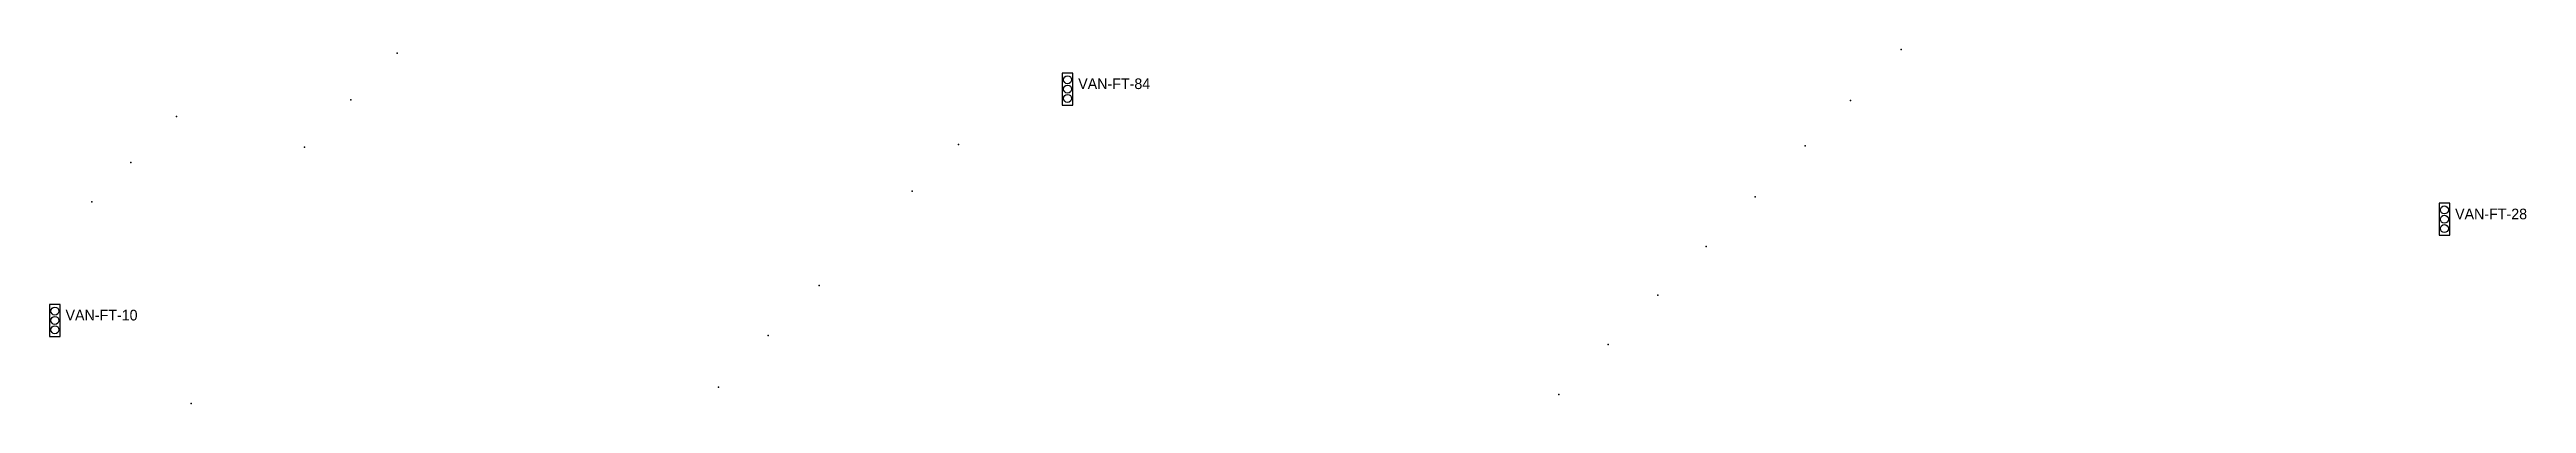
# Model space of a CAD drawing. Header units: inches. Extents: x 486474 to 494239, y 5455982 to 5460069.
# Drawn here: x 490835.3 to 491300.3, y 5458706.9 to 5458773.3 of the extents above; entities that cross this region are included whole.
import ezdxf

# ---------------------------------------------------------------- set-up
doc = ezdxf.new("R2010")
doc.units = ezdxf.units.IN
doc.header["$MEASUREMENT"] = 0
doc.layers.add('Parking Meters', color=10, linetype='Continuous')
doc.layers.add('Traffic Signals', color=10, linetype='Continuous')

msp = doc.modelspace()

# ---------------------------------------------------------------- texts
at = {"layer": 'Traffic Signals', "color": 1}
for s, p in [('VAN-FT-84', (491028.44, 5458765.85)), ('VAN-FT-28', (491286.94, 5458741.42)), ('VAN-FT-10', (490838.32, 5458722.45))]:
    msp.add_text(s, height=2, dxfattribs=at).set_placement(p)

# ---------------------------------------------------------------- linework, layer by layer
at = {"layer": 'Parking Meters', "color": 7}
for p in [(491182.96, 5458773.25), (491182.96, 5458773.25), (490900.6, 5458772.56), (490900.6, 5458772.56), (490891.91, 5458763.8), (490891.91, 5458763.8), (491173.43, 5458763.69), (491173.43, 5458763.69), (490859.18, 5458760.7), (490859.18, 5458760.7), (490883.16, 5458754.96), (490883.16, 5458754.96), (491005.99, 5458755.45), (491005.99, 5458755.45), (491164.93, 5458755.17), (491164.93, 5458755.17), (490850.55, 5458752.06), (490850.55, 5458752.06), (490997.29, 5458746.71), (490997.29, 5458746.71), (491155.52, 5458745.65), (491155.52, 5458745.65), (490843.24, 5458744.68), (491146.35, 5458736.3), (491146.35, 5458736.3), (490979.81, 5458729.03), (490979.81, 5458729.03), (491137.27, 5458727.22), (491137.27, 5458727.22), (490970.26, 5458719.6), (490970.26, 5458719.6), (491127.96, 5458717.91), (491127.96, 5458717.91), (490960.93, 5458709.92), (490960.93, 5458709.92), (491118.66, 5458708.54), (491118.66, 5458708.54), (490861.92, 5458706.89), (490861.92, 5458706.89)]:
    msp.add_point(p, dxfattribs=at)
at = {"layer": 'Traffic Signals', "color": 1}
for points in [[(491025.44, 5458762.85), (491027.44, 5458762.85), (491027.44, 5458768.85), (491025.44, 5458768.85)], [(491283.94, 5458738.42), (491285.94, 5458738.42), (491285.94, 5458744.42), (491283.94, 5458744.42)], [(490835.32, 5458719.45), (490837.32, 5458719.45), (490837.32, 5458725.45), (490835.32, 5458725.45)]]:
    msp.add_lwpolyline(points, close=True, dxfattribs=at)
for centre in [(491026.44, 5458767.6), (491026.44, 5458765.85), (491026.44, 5458764.1), (491284.94, 5458743.17), (491284.94, 5458741.42), (491284.94, 5458739.67), (490836.32, 5458724.2), (490836.32, 5458722.45), (490836.32, 5458720.7)]:
    msp.add_circle(centre, 0.75, dxfattribs=at)

msp.set_redraw_order([(e.dxf.handle, doc.entitydb.next_handle()) for e in msp.query("TEXT MTEXT ATTDEF DIMENSION ARC_DIMENSION")])  # texts and dimensions are drawn at this point

doc.saveas('drawing.dxf')
